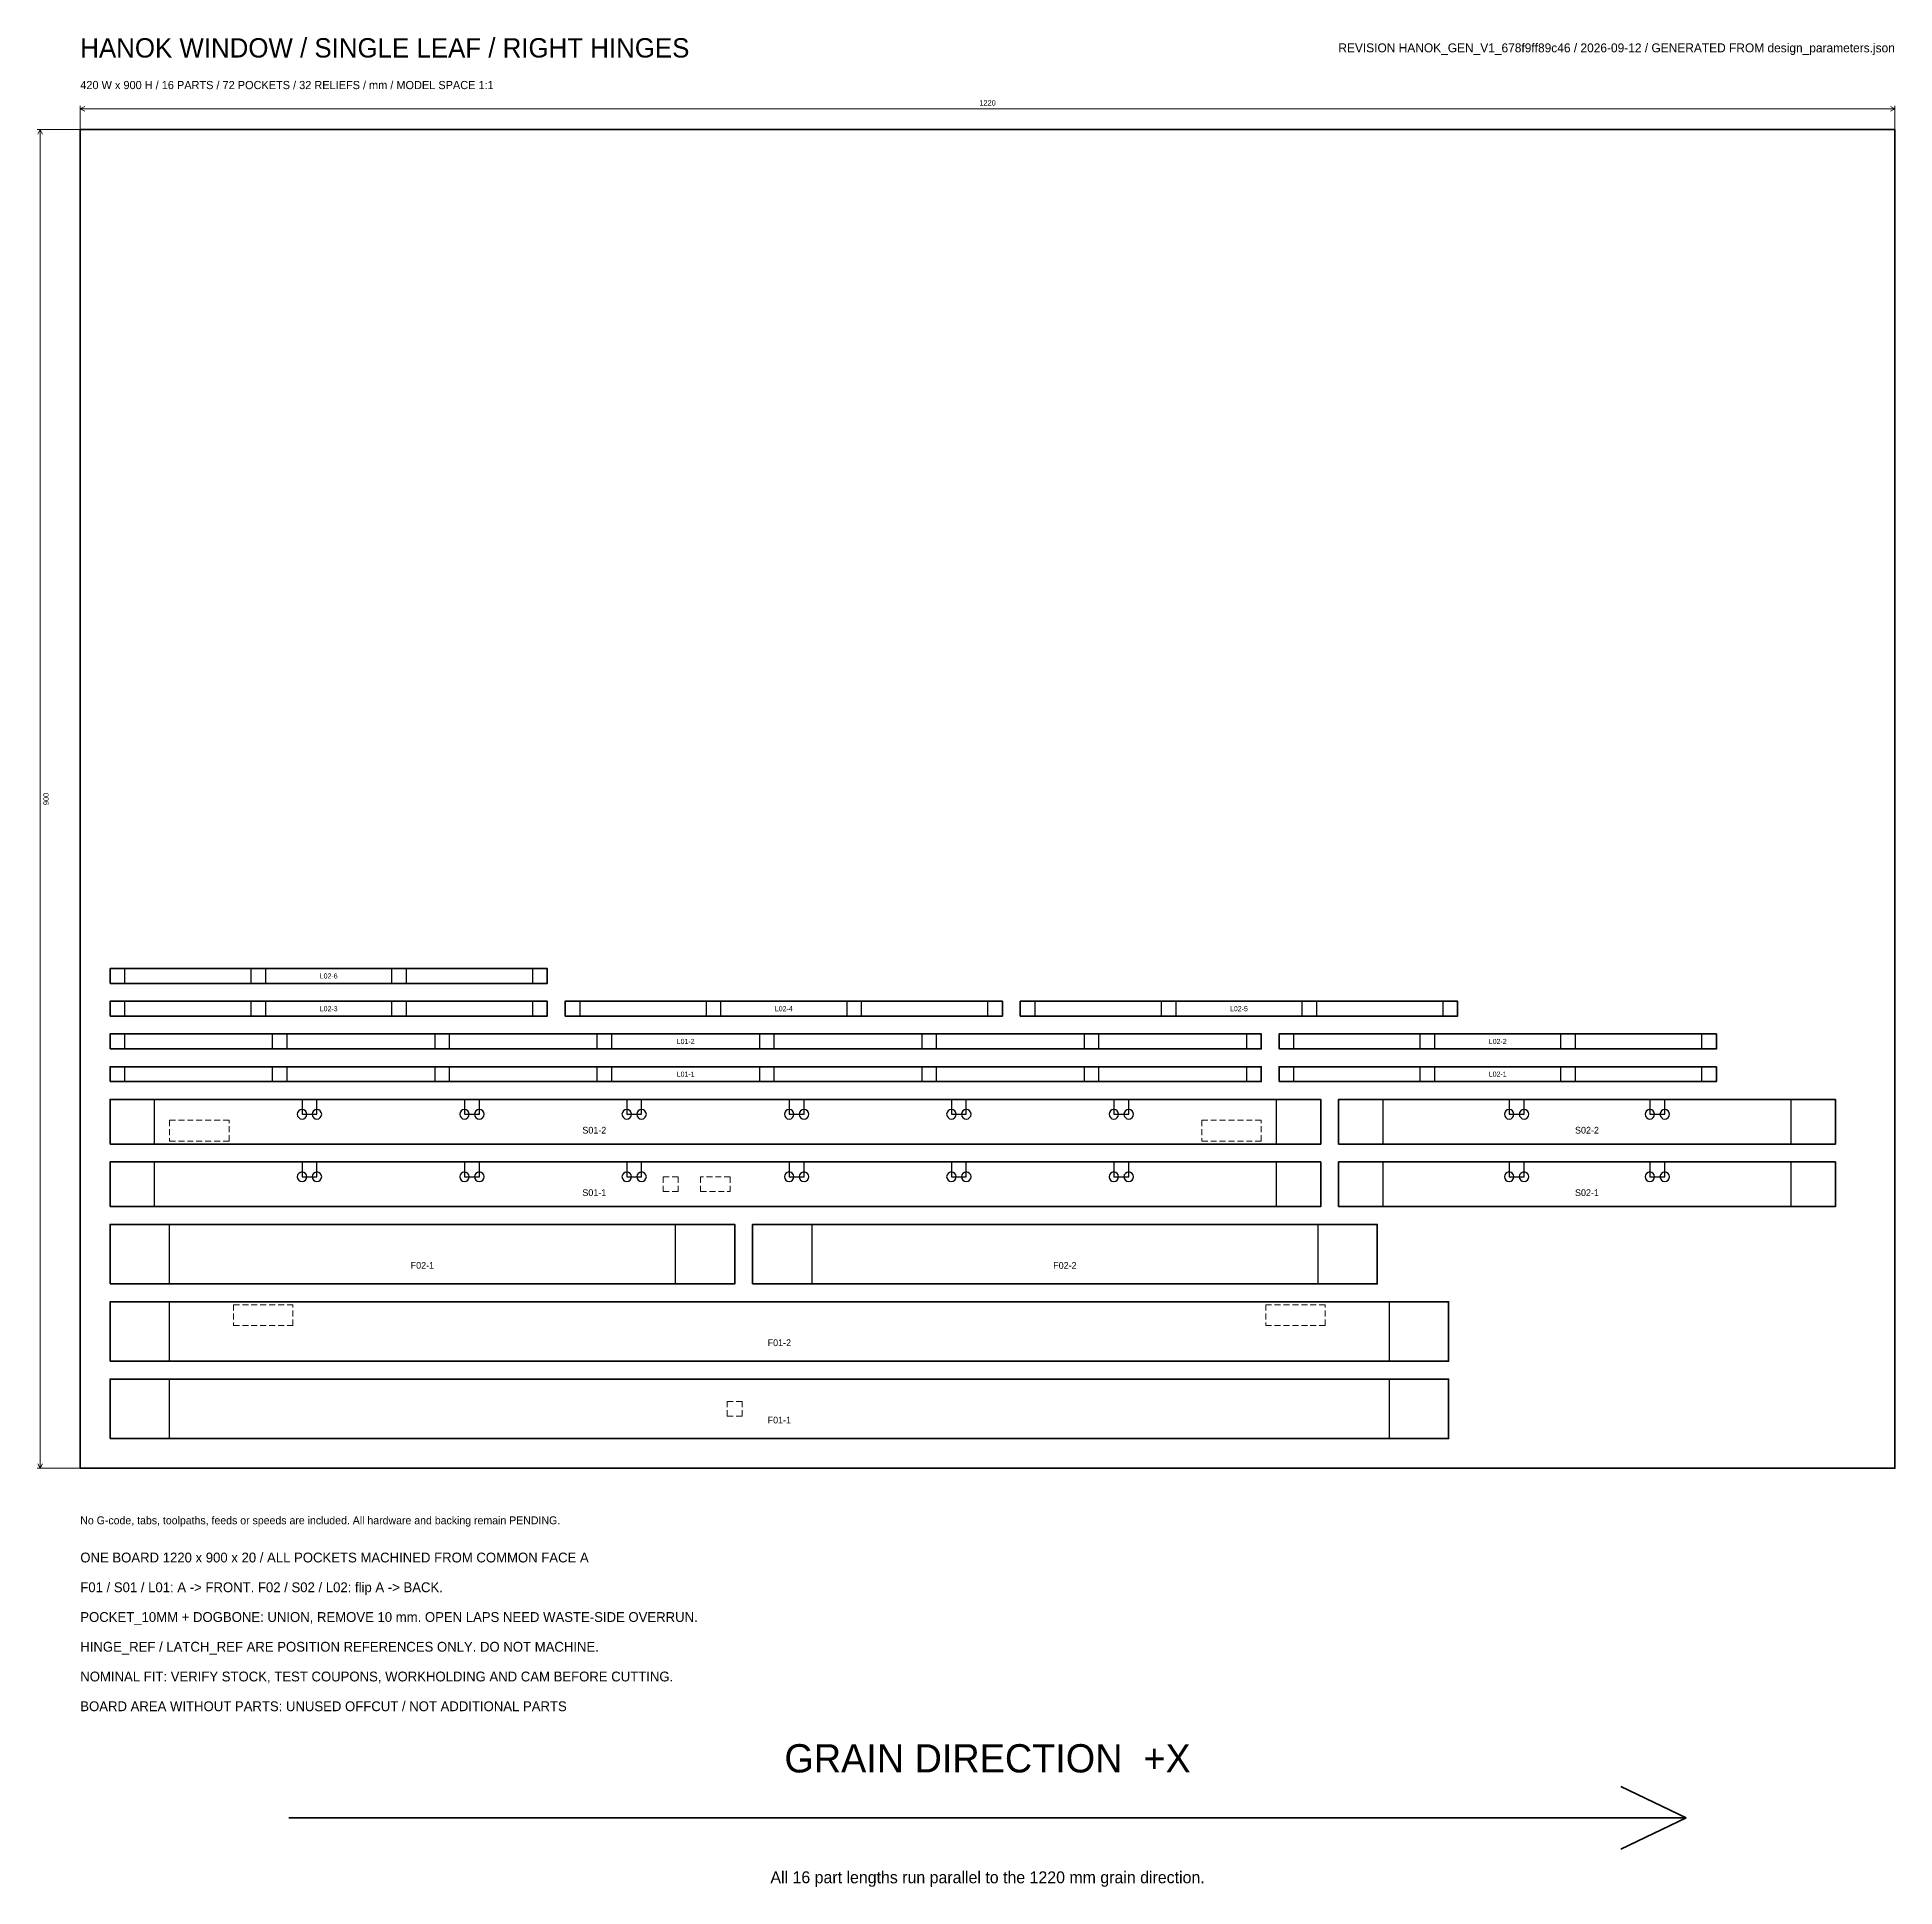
# Model space of a CAD drawing. Header units: millimetres. Extents: x -29 to 2440, y -456 to 1090.
# Drawn here: x -29 to 1220, y -281 to 962 of the extents above; entities that cross this region are included whole.
import ezdxf
from ezdxf.enums import TextEntityAlignment as Align

# ---------------------------------------------------------------- set-up
doc = ezdxf.new("R2010")
doc.units = ezdxf.units.MM
doc.linetypes.add('REF_DASH', pattern=[6, 4, -2])
for name, color, linetype, lineweight in [('BOARD_BOUNDARY', 8, 'Continuous', 35), ('CUT_THROUGH', 7, 'Continuous', 35), ('DIMENSIONS', 3, 'Continuous', 18), ('DOGBONE', 6, 'Continuous', 25), ('GRAIN_DIRECTION', 3, 'Continuous', 35), ('HINGE_REF', 4, 'REF_DASH', 18), ('LATCH_REF', 4, 'REF_DASH', 18), ('NOTES', 7, 'Continuous', 18), ('PART_ID', 7, 'Continuous', 18), ('POCKET_10MM', 30, 'Continuous', 25)]:
    doc.layers.add(name, color=color, linetype=linetype, lineweight=lineweight)

msp = doc.modelspace()

# ---------------------------------------------------------------- texts
at = {"layer": 'DIMENSIONS'}
msp.add_text('1220', height=3.6, dxfattribs=at).set_placement((610, 918), align=Align.MIDDLE_CENTER)
msp.add_text('900', height=3.6, rotation=90, dxfattribs=at).set_placement((-23, 450), align=Align.MIDDLE_CENTER)
at = {"layer": 'GRAIN_DIRECTION'}
msp.add_text('GRAIN DIRECTION  +X', height=19, dxfattribs=at).set_placement((610, -195), align=Align.MIDDLE_CENTER)
at = {"layer": 'NOTES'}
for s, height, p in [('HANOK WINDOW / SINGLE LEAF / RIGHT HINGES', 13, (0, 955)), ('420 W x 900 H / 16 PARTS / 72 POCKETS / 32 RELIEFS / mm / MODEL SPACE 1:1', 5.5, (0, 930)), ('No G-code, tabs, toolpaths, feeds or speeds are included. All hardware and backing remain PENDING.', 5.3, (0, -35)), ('ONE BOARD 1220 x 900 x 20 / ALL POCKETS MACHINED FROM COMMON FACE A', 6.6, (0, -60)), ('F01 / S01 / L01: A -> FRONT. F02 / S02 / L02: flip A -> BACK.', 6.6, (0, -80)), ('POCKET_10MM + DOGBONE: UNION, REMOVE 10 mm. OPEN LAPS NEED WASTE-SIDE OVERRUN.', 6.6, (0, -100)), ('HINGE_REF / LATCH_REF ARE POSITION REFERENCES ONLY. DO NOT MACHINE.', 6.6, (0, -120)), ('NOMINAL FIT: VERIFY STOCK, TEST COUPONS, WORKHOLDING AND CAM BEFORE CUTTING.', 6.6, (0, -140)), ('BOARD AREA WITHOUT PARTS: UNUSED OFFCUT / NOT ADDITIONAL PARTS', 6.6, (0, -160))]:
    msp.add_text(s, height=height, dxfattribs=at).set_placement(p, align=Align.MIDDLE_LEFT)
msp.add_text('REVISION HANOK_GEN_V1_678f9ff89c46 / 2026-09-12 / GENERATED FROM design_parameters.json', height=6, dxfattribs=at).set_placement((1220, 955), align=Align.MIDDLE_RIGHT)
msp.add_text('All 16 part lengths run parallel to the 1220 mm grain direction.', height=8, dxfattribs=at).set_placement((610, -275), align=Align.MIDDLE_CENTER)
at = {"layer": 'PART_ID'}
for s, height, p in [('L02-6', 3.4, (167, 331)), ('L02-3', 3.4, (167, 309)), ('L02-4', 3.4, (473, 309)), ('L02-5', 3.4, (779, 309)), ('L01-2', 3.4, (407, 287)), ('L02-2', 3.4, (953, 287)), ('L01-1', 3.4, (407, 265)), ('L02-1', 3.4, (953, 265)), ('S01-2', 4.5, (345.6, 227.3)), ('S02-2', 4.5, (1013, 227.3)), ('S01-1', 4.5, (345.6, 185.3)), ('S02-1', 4.5, (1013, 185.3)), ('F02-1', 4.5, (230, 136.4)), ('F02-2', 4.5, (662, 136.4)), ('F01-2', 4.5, (470, 84.4)), ('F01-1', 4.5, (470, 32.4))]:
    msp.add_text(s, height=height, dxfattribs=at).set_placement(p, align=Align.MIDDLE_CENTER)

# ---------------------------------------------------------------- linework, layer by layer
at = {"layer": 'BOARD_BOUNDARY'}
msp.add_lwpolyline([(0, 0), (1220, 0), (1220, 900), (0, 900)], close=True, dxfattribs=at)
at = {"layer": 'CUT_THROUGH'}
for points in [[(20, 326), (314, 326), (314, 336), (20, 336)], [(20, 304), (314, 304), (314, 314), (20, 314)], [(326, 304), (620, 304), (620, 314), (326, 314)], [(632, 304), (926, 304), (926, 314), (632, 314)], [(20, 282), (794, 282), (794, 292), (20, 292)], [(806, 282), (1100, 282), (1100, 292), (806, 292)], [(20, 260), (794, 260), (794, 270), (20, 270)], [(806, 260), (1100, 260), (1100, 270), (806, 270)], [(20, 218), (834, 218), (834, 248), (20, 248)], [(846, 218), (1180, 218), (1180, 248), (846, 248)], [(20, 176), (834, 176), (834, 206), (20, 206)], [(846, 176), (1180, 176), (1180, 206), (846, 206)], [(20, 124), (440, 124), (440, 164), (20, 164)], [(452, 124), (872, 124), (872, 164), (452, 164)], [(20, 72), (920, 72), (920, 112), (20, 112)], [(20, 20), (920, 20), (920, 60), (20, 60)]]:
    msp.add_lwpolyline(points, close=True, dxfattribs=at)
at = {"layer": 'DIMENSIONS'}
for p, q in [((0, 900), (0, 916)), ((0, 914), (3, 915.5)), ((0, 914), (1220, 914)), ((0, 914), (3, 912.5)), ((1220, 914), (1217, 915.5)), ((1220, 914), (1217, 912.5)), ((1220, 900), (1220, 916)), ((0, 900), (-29, 900)), ((-27, 900), (-28.5, 897)), ((-27, 0), (-27, 900)), ((-27, 900), (-25.5, 897)), ((0, 0), (-29, 0)), ((-27, 0), (-28.5, 3)), ((-27, 0), (-25.5, 3))]:
    msp.add_line(p, q, dxfattribs=at)
at = {"layer": 'DOGBONE'}
for points in [[(152.3, 238, 1), (145.9, 238, 1)], [(162.3, 238, 1), (155.9, 238, 1)], [(261.5, 238, 1), (255.1, 238, 1)], [(271.5, 238, 1), (265.1, 238, 1)], [(370.6, 238, 1), (364.2, 238, 1)], [(380.6, 238, 1), (374.2, 238, 1)], [(479.8, 238, 1), (473.4, 238, 1)], [(489.8, 238, 1), (483.4, 238, 1)], [(588.9, 238, 1), (582.5, 238, 1)], [(598.9, 238, 1), (592.5, 238, 1)], [(698.1, 238, 1), (691.7, 238, 1)], [(708.1, 238, 1), (701.7, 238, 1)], [(963.9, 238, 1), (957.5, 238, 1)], [(973.9, 238, 1), (967.5, 238, 1)], [(1058.5, 238, 1), (1052.1, 238, 1)], [(1068.5, 238, 1), (1062.1, 238, 1)], [(152.3, 196, 1), (145.9, 196, 1)], [(162.3, 196, 1), (155.9, 196, 1)], [(261.5, 196, 1), (255.1, 196, 1)], [(271.5, 196, 1), (265.1, 196, 1)], [(370.6, 196, 1), (364.2, 196, 1)], [(380.6, 196, 1), (374.2, 196, 1)], [(479.8, 196, 1), (473.4, 196, 1)], [(489.8, 196, 1), (483.4, 196, 1)], [(588.9, 196, 1), (582.5, 196, 1)], [(598.9, 196, 1), (592.5, 196, 1)], [(698.1, 196, 1), (691.7, 196, 1)], [(708.1, 196, 1), (701.7, 196, 1)], [(963.9, 196, 1), (957.5, 196, 1)], [(973.9, 196, 1), (967.5, 196, 1)], [(1058.5, 196, 1), (1052.1, 196, 1)], [(1068.5, 196, 1), (1062.1, 196, 1)]]:
    msp.add_lwpolyline(points, format="xyb", close=True, dxfattribs=at)
at = {"layer": 'GRAIN_DIRECTION'}
for p, q in [((1079.7, -235), (1035.7, -214)), ((140.3, -235), (1079.7, -235)), ((1079.7, -235), (1035.7, -256))]:
    msp.add_line(p, q, dxfattribs=at)
at = {"layer": 'HINGE_REF'}
for points in [[(60, 220), (100, 220), (100, 234), (60, 234)], [(754, 220), (794, 220), (794, 234), (754, 234)], [(103, 96), (143, 96), (143, 110), (103, 110)], [(797, 96), (837, 96), (837, 110), (797, 110)]]:
    msp.add_lwpolyline(points, close=True, dxfattribs=at)
at = {"layer": 'LATCH_REF'}
for points in [[(402, 196), (392, 196), (392, 186), (402, 186)], [(437, 196), (417, 196), (417, 186), (437, 186)], [(445, 45), (435, 45), (435, 35), (445, 35)]]:
    msp.add_lwpolyline(points, close=True, dxfattribs=at)
at = {"layer": 'POCKET_10MM'}
for points in [[(20, 326), (30, 326), (30, 336), (20, 336)], [(114.7, 326), (124.7, 326), (124.7, 336), (114.7, 336)], [(209.3, 326), (219.3, 326), (219.3, 336), (209.3, 336)], [(304, 326), (314, 326), (314, 336), (304, 336)], [(20, 304), (30, 304), (30, 314), (20, 314)], [(114.7, 304), (124.7, 304), (124.7, 314), (114.7, 314)], [(209.3, 304), (219.3, 304), (219.3, 314), (209.3, 314)], [(304, 304), (314, 304), (314, 314), (304, 314)], [(326, 304), (336, 304), (336, 314), (326, 314)], [(420.7, 304), (430.7, 304), (430.7, 314), (420.7, 314)], [(515.3, 304), (525.3, 304), (525.3, 314), (515.3, 314)], [(610, 304), (620, 304), (620, 314), (610, 314)], [(632, 304), (642, 304), (642, 314), (632, 314)], [(726.7, 304), (736.7, 304), (736.7, 314), (726.7, 314)], [(821.3, 304), (831.3, 304), (831.3, 314), (821.3, 314)], [(916, 304), (926, 304), (926, 314), (916, 314)], [(20, 282), (30, 282), (30, 292), (20, 292)], [(129.1, 282), (139.1, 282), (139.1, 292), (129.1, 292)], [(238.3, 282), (248.3, 282), (248.3, 292), (238.3, 292)], [(347.4, 282), (357.4, 282), (357.4, 292), (347.4, 292)], [(456.6, 282), (466.6, 282), (466.6, 292), (456.6, 292)], [(565.7, 282), (575.7, 282), (575.7, 292), (565.7, 292)], [(674.9, 282), (684.9, 282), (684.9, 292), (674.9, 292)], [(784, 282), (794, 282), (794, 292), (784, 292)], [(806, 282), (816, 282), (816, 292), (806, 292)], [(900.7, 282), (910.7, 282), (910.7, 292), (900.7, 292)], [(995.3, 282), (1005.3, 282), (1005.3, 292), (995.3, 292)], [(1090, 282), (1100, 282), (1100, 292), (1090, 292)], [(20, 260), (30, 260), (30, 270), (20, 270)], [(129.1, 260), (139.1, 260), (139.1, 270), (129.1, 270)], [(238.3, 260), (248.3, 260), (248.3, 270), (238.3, 270)], [(347.4, 260), (357.4, 260), (357.4, 270), (347.4, 270)], [(456.6, 260), (466.6, 260), (466.6, 270), (456.6, 270)], [(565.7, 260), (575.7, 260), (575.7, 270), (565.7, 270)], [(674.9, 260), (684.9, 260), (684.9, 270), (674.9, 270)], [(784, 260), (794, 260), (794, 270), (784, 270)], [(806, 260), (816, 260), (816, 270), (806, 270)], [(900.7, 260), (910.7, 260), (910.7, 270), (900.7, 270)], [(995.3, 260), (1005.3, 260), (1005.3, 270), (995.3, 270)], [(1090, 260), (1100, 260), (1100, 270), (1090, 270)], [(20, 218), (50, 218), (50, 248), (20, 248)], [(149.1, 238), (159.1, 238), (159.1, 248), (149.1, 248)], [(258.3, 238), (268.3, 238), (268.3, 248), (258.3, 248)], [(367.4, 238), (377.4, 238), (377.4, 248), (367.4, 248)], [(476.6, 238), (486.6, 238), (486.6, 248), (476.6, 248)], [(585.7, 238), (595.7, 238), (595.7, 248), (585.7, 248)], [(694.9, 238), (704.9, 238), (704.9, 248), (694.9, 248)], [(804, 218), (834, 218), (834, 248), (804, 248)], [(846, 218), (876, 218), (876, 248), (846, 248)], [(960.7, 238), (970.7, 238), (970.7, 248), (960.7, 248)], [(1055.3, 238), (1065.3, 238), (1065.3, 248), (1055.3, 248)], [(1150, 218), (1180, 218), (1180, 248), (1150, 248)], [(20, 176), (50, 176), (50, 206), (20, 206)], [(149.1, 196), (159.1, 196), (159.1, 206), (149.1, 206)], [(258.3, 196), (268.3, 196), (268.3, 206), (258.3, 206)], [(367.4, 196), (377.4, 196), (377.4, 206), (367.4, 206)], [(476.6, 196), (486.6, 196), (486.6, 206), (476.6, 206)], [(585.7, 196), (595.7, 196), (595.7, 206), (585.7, 206)], [(694.9, 196), (704.9, 196), (704.9, 206), (694.9, 206)], [(804, 176), (834, 176), (834, 206), (804, 206)], [(846, 176), (876, 176), (876, 206), (846, 206)], [(960.7, 196), (970.7, 196), (970.7, 206), (960.7, 206)], [(1055.3, 196), (1065.3, 196), (1065.3, 206), (1055.3, 206)], [(1150, 176), (1180, 176), (1180, 206), (1150, 206)], [(20, 124), (60, 124), (60, 164), (20, 164)], [(400, 124), (440, 124), (440, 164), (400, 164)], [(452, 124), (492, 124), (492, 164), (452, 164)], [(832, 124), (872, 124), (872, 164), (832, 164)], [(20, 72), (60, 72), (60, 112), (20, 112)], [(880, 72), (920, 72), (920, 112), (880, 112)], [(20, 20), (60, 20), (60, 60), (20, 60)], [(880, 20), (920, 20), (920, 60), (880, 60)]]:
    msp.add_lwpolyline(points, close=True, dxfattribs=at)

msp.set_redraw_order([(e.dxf.handle, doc.entitydb.next_handle()) for e in msp.query("TEXT MTEXT ATTDEF DIMENSION ARC_DIMENSION")])  # texts and dimensions are drawn at this point

doc.saveas('drawing.dxf')
